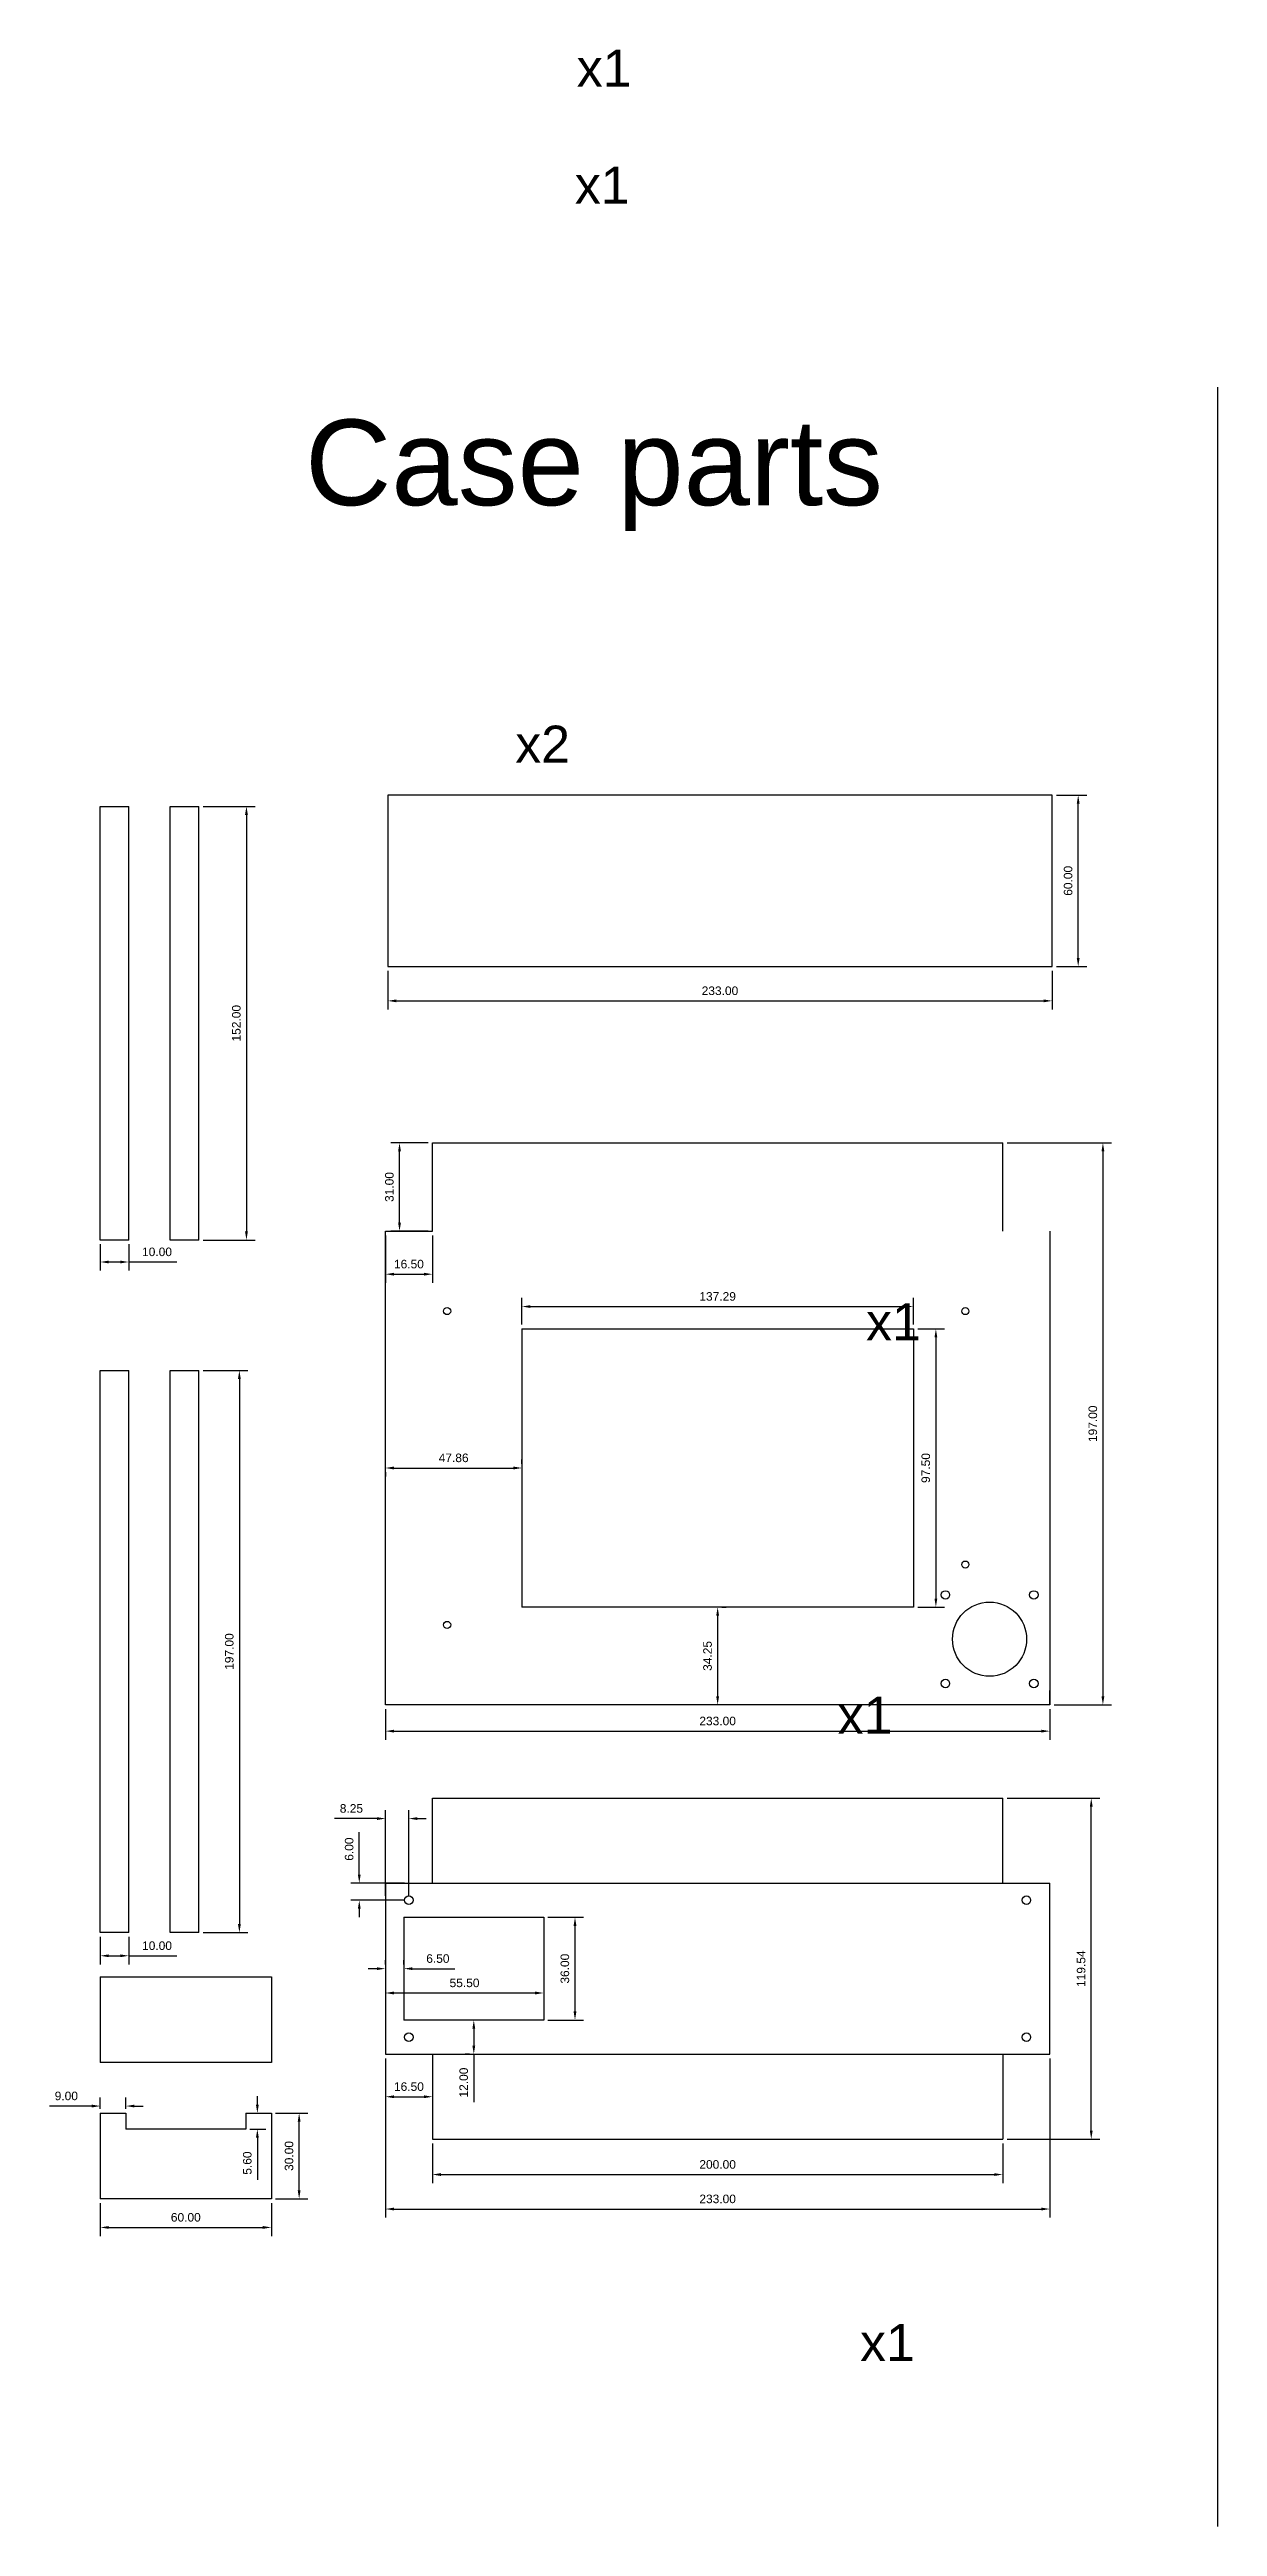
# Model space of a CAD drawing. Header units: millimetres. Extents: x -62 to 1676, y -172 to 696.
# Drawn here: x 535 to 945, y -172 to 696 of the extents above; entities that cross this region are included whole.
import ezdxf

# ---------------------------------------------------------------- set-up
doc = ezdxf.new("R2010")
doc.units = ezdxf.units.MM
doc.styles.add('Notes', font='arial.ttf', dxfattribs={"height": 13})
doc.styles.get("Standard").update_dxf_attribs({"font": 'arial.ttf'})
doc.dimstyles.new('Manufacturing-Metric', dxfattribs={"dimtxt": 3, "dimasz": 3, "dimexe": 3, "dimexo": 1.5, "dimgap": 2, "dimtad": 1, "dimzin": 3, "dimdsep": 46, "dimtxsty": 'Standard', "dimcen": 3, "dimazin": 2, "dimtfac": 1, "dimtofl": 0, "dimtmove": 0, "dimatfit": 3, "dimfxl": 1, "dimfrac": 1, "dimtolj": 1, "dimtzin": 0, "dimarcsym": 0})

msp = doc.modelspace()

# ---------------------------------------------------------------- texts
at = {"attachment_point": 1, "style": 'Notes'}
for s, width, gutter_width, insert, char_height in [('x1', 182.47626, 65, (720.075, 696.105), 13), ('x1', 182.47626, 65, (719.413, 655.094), 13), ('Case parts', 219.72211, 650, (624.792, 566.397), 30), ('x2', 182.47626, 65, (698.527, 459.124), 13), ('x1', 182.47626, 65, (821.511, 256.655), 13), ('x1', 182.47626, 65, (811.566, 118.749), 13), ('x1', 182.47626, 65, (819.418, -101.129), 13)]:
    msp.add_mtext_dynamic_manual_height_columns(s, width=width, gutter_width=gutter_width, heights=[0], dxfattribs=dict(at, insert=insert, char_height=char_height))

# ---------------------------------------------------------------- blocks, each defined once
blk = doc.blocks.new('*D4')
at = {"color": 0, "lineweight": -2}
for p, q in [((552.98, -58.72), (552.98, -70.27)), ((612.98, -58.72), (612.98, -70.27)), ((555.98, -67.27), (609.98, -67.27))]:
    blk.add_line(p, q, dxfattribs=at)
at = {"color": 0}
for points in [[(555.98, -66.77), (555.98, -67.77), (552.98, -67.27)], [(609.98, -66.77), (609.98, -67.77), (612.98, -67.27)]]:
    blk.add_solid(points, dxfattribs=at)
at = {"layer": 'Defpoints', "color": 0}
for p in [(552.98, -57.22), (612.98, -57.22), (612.98, -67.27)]:
    blk.add_point(p, dxfattribs=at)
at = {"color": 0, "insert": (582.98, -63.74), "char_height": 3, "attachment_point": 5}
blk.add_mtext('\\A1;60.00', dxfattribs=at)
blk = doc.blocks.new('*D5')
at = {"color": 0, "lineweight": -2}
for p, q in [((614.48, -27.22), (625.73, -27.22)), ((622.73, -54.22), (622.73, -30.22)), ((614.48, -57.22), (625.73, -57.22))]:
    blk.add_line(p, q, dxfattribs=at)
at = {"color": 0}
for points in [[(622.23, -30.22), (623.23, -30.22), (622.73, -27.22)], [(622.23, -54.22), (623.23, -54.22), (622.73, -57.22)]]:
    blk.add_solid(points, dxfattribs=at)
at = {"layer": 'Defpoints', "color": 0}
for p in [(612.98, -27.22), (622.73, -27.22), (612.98, -57.22)]:
    blk.add_point(p, dxfattribs=at)
at = {"color": 0, "insert": (619.19, -42.22), "char_height": 3, "attachment_point": 5, "rotation": 90}
blk.add_mtext('\\A1;30.00', dxfattribs=at)
blk = doc.blocks.new('*D6')
at = {"color": 0, "lineweight": -2}
for p, q in [((608.08, -24.22), (608.08, -21.22)), ((605.48, -27.22), (611.08, -27.22)), ((605.48, -32.82), (611.08, -32.82)), ((608.08, -35.82), (608.08, -50.6))]:
    blk.add_line(p, q, dxfattribs=at)
at = {"color": 0}
for points in [[(607.58, -24.22), (608.58, -24.22), (608.08, -27.22)], [(607.58, -35.82), (608.58, -35.82), (608.08, -32.82)]]:
    blk.add_solid(points, dxfattribs=at)
at = {"layer": 'Defpoints', "color": 0}
for p in [(603.98, -27.22), (603.98, -32.82), (608.08, -32.82)]:
    blk.add_point(p, dxfattribs=at)
at = {"color": 0, "insert": (604.55, -44.71), "char_height": 3, "attachment_point": 5, "rotation": 90}
blk.add_mtext('\\A1;5.60', dxfattribs=at)
blk = doc.blocks.new('*D7')
at = {"color": 0, "lineweight": -2}
for p, q in [((549.98, -24.72), (535.2, -24.72)), ((552.98, -25.72), (552.98, -21.72)), ((561.98, -25.72), (561.98, -21.72)), ((564.98, -24.72), (567.98, -24.72))]:
    blk.add_line(p, q, dxfattribs=at)
at = {"color": 0}
for points in [[(549.98, -24.22), (549.98, -25.22), (552.98, -24.72)], [(564.98, -24.22), (564.98, -25.22), (561.98, -24.72)]]:
    blk.add_solid(points, dxfattribs=at)
at = {"layer": 'Defpoints', "color": 0}
for p in [(552.98, -24.72), (552.98, -27.22), (561.98, -27.22)]:
    blk.add_point(p, dxfattribs=at)
at = {"color": 0, "insert": (541.09, -21.19), "char_height": 3, "attachment_point": 5}
blk.add_mtext('\\A1;9.00', dxfattribs=at)
blk = doc.blocks.new('*D8')
at = {"color": 0, "lineweight": -2}
for p, q in [((552.98, 34.59), (552.98, 24.95)), ((555.98, 27.95), (559.98, 27.95)), ((562.98, 34.59), (562.98, 24.95)), ((562.98, 27.95), (579.81, 27.95))]:
    blk.add_line(p, q, dxfattribs=at)
at = {"color": 0}
for points in [[(555.98, 28.45), (555.98, 27.45), (552.98, 27.95)], [(559.98, 28.45), (559.98, 27.45), (562.98, 27.95)]]:
    blk.add_solid(points, dxfattribs=at)
at = {"layer": 'Defpoints', "color": 0}
for p in [(552.98, 36.09), (562.98, 36.09), (562.98, 27.95)]:
    blk.add_point(p, dxfattribs=at)
at = {"color": 0, "insert": (572.89, 31.48), "char_height": 3, "attachment_point": 5}
blk.add_mtext('\\A1;10.00', dxfattribs=at)
blk = doc.blocks.new('*D9')
at = {"color": 0, "lineweight": -2}
for p, q in [((589.02, 233.09), (604.77, 233.09)), ((601.77, 230.09), (601.77, 39.09)), ((589.02, 36.09), (604.77, 36.09))]:
    blk.add_line(p, q, dxfattribs=at)
at = {"color": 0}
for points in [[(601.27, 230.09), (602.27, 230.09), (601.77, 233.09)], [(601.27, 39.09), (602.27, 39.09), (601.77, 36.09)]]:
    blk.add_solid(points, dxfattribs=at)
at = {"layer": 'Defpoints', "color": 0}
for p in [(587.52, 233.09), (587.52, 36.09), (601.77, 36.09)]:
    blk.add_point(p, dxfattribs=at)
at = {"color": 0, "insert": (598.24, 134.59), "char_height": 3, "attachment_point": 5, "rotation": 90}
blk.add_mtext('\\A1;197.00', dxfattribs=at)
blk = doc.blocks.new('*D10')
at = {"color": 0, "lineweight": -2}
for p, q in [((669.47, -37.84), (669.47, -51.73)), ((869.47, -37.84), (869.47, -51.73)), ((672.47, -48.73), (866.47, -48.73))]:
    blk.add_line(p, q, dxfattribs=at)
at = {"color": 0}
for points in [[(672.47, -48.23), (672.47, -49.23), (669.47, -48.73)], [(866.47, -48.23), (866.47, -49.23), (869.47, -48.73)]]:
    blk.add_solid(points, dxfattribs=at)
at = {"layer": 'Defpoints', "color": 0}
for p in [(669.47, -36.34), (869.47, -36.34), (869.47, -48.73)]:
    blk.add_point(p, dxfattribs=at)
at = {"color": 0, "insert": (769.47, -45.2), "char_height": 3, "attachment_point": 5}
blk.add_mtext('\\A1;200.00', dxfattribs=at)
blk = doc.blocks.new('*D11')
at = {"color": 0, "lineweight": -2}
for p, q in [((652.97, -8.07), (652.97, -63.81)), ((885.97, -8.07), (885.97, -63.81)), ((655.97, -60.81), (882.97, -60.81))]:
    blk.add_line(p, q, dxfattribs=at)
at = {"color": 0}
for points in [[(655.97, -60.31), (655.97, -61.31), (652.97, -60.81)], [(882.97, -60.31), (882.97, -61.31), (885.97, -60.81)]]:
    blk.add_solid(points, dxfattribs=at)
at = {"layer": 'Defpoints', "color": 0}
for p in [(652.97, -6.57), (885.97, -6.57), (885.97, -60.81)]:
    blk.add_point(p, dxfattribs=at)
at = {"color": 0, "insert": (769.47, -57.28), "char_height": 3, "attachment_point": 5}
blk.add_mtext('\\A1;233.00', dxfattribs=at)
blk = doc.blocks.new('*D12')
at = {"color": 0, "lineweight": -2}
for p, q in [((652.97, -8.07), (652.97, -24.46)), ((669.47, -8.07), (669.47, -24.46)), ((655.97, -21.46), (666.47, -21.46))]:
    blk.add_line(p, q, dxfattribs=at)
at = {"color": 0}
for points in [[(655.97, -20.96), (655.97, -21.96), (652.97, -21.46)], [(666.47, -20.96), (666.47, -21.96), (669.47, -21.46)]]:
    blk.add_solid(points, dxfattribs=at)
at = {"layer": 'Defpoints', "color": 0}
for p in [(652.97, -6.57), (669.47, -6.57), (669.47, -21.46)]:
    blk.add_point(p, dxfattribs=at)
at = {"color": 0, "insert": (661.22, -17.92), "char_height": 3, "attachment_point": 5}
blk.add_mtext('\\A1;16.50', dxfattribs=at)
blk = doc.blocks.new('*D13')
at = {"color": 0, "lineweight": -2}
for p, q in [((652.97, 24.93), (652.97, 26.43)), ((659.47, 24.93), (659.47, 26.43)), ((649.97, 23.43), (646.97, 23.43)), ((662.47, 23.43), (677.27, 23.43))]:
    blk.add_line(p, q, dxfattribs=at)
at = {"color": 0}
for points in [[(649.97, 23.93), (649.97, 22.93), (652.97, 23.43)], [(662.47, 23.93), (662.47, 22.93), (659.47, 23.43)]]:
    blk.add_solid(points, dxfattribs=at)
at = {"layer": 'Defpoints', "color": 0}
for p in [(652.97, 23.43), (659.47, 23.43), (659.47, 23.43)]:
    blk.add_point(p, dxfattribs=at)
at = {"color": 0, "insert": (671.37, 26.96), "char_height": 3, "attachment_point": 5}
blk.add_mtext('\\A1;6.50', dxfattribs=at)
blk = doc.blocks.new('*D14')
at = {"color": 0, "lineweight": -2}
for p, q in [((652.97, 21.93), (652.97, 11.91)), ((708.47, 21.93), (708.47, 11.91)), ((655.97, 14.91), (705.47, 14.91))]:
    blk.add_line(p, q, dxfattribs=at)
at = {"color": 0}
for points in [[(655.97, 15.41), (655.97, 14.41), (652.97, 14.91)], [(705.47, 15.41), (705.47, 14.41), (708.47, 14.91)]]:
    blk.add_solid(points, dxfattribs=at)
at = {"layer": 'Defpoints', "color": 0}
for p in [(652.97, 23.43), (708.47, 23.43), (708.47, 14.91)]:
    blk.add_point(p, dxfattribs=at)
at = {"color": 0, "insert": (680.72, 18.44), "char_height": 3, "attachment_point": 5}
blk.add_mtext('\\A1;55.50', dxfattribs=at)
blk = doc.blocks.new('*D15')
at = {"color": 0, "lineweight": -2}
for p, q in [((709.97, 41.43), (722.45, 41.43)), ((719.45, 38.43), (719.45, 8.43)), ((709.97, 5.43), (722.45, 5.43))]:
    blk.add_line(p, q, dxfattribs=at)
at = {"color": 0}
for points in [[(718.95, 38.43), (719.95, 38.43), (719.45, 41.43)], [(718.95, 8.43), (719.95, 8.43), (719.45, 5.43)]]:
    blk.add_solid(points, dxfattribs=at)
at = {"layer": 'Defpoints', "color": 0}
for p in [(708.47, 41.43), (708.47, 5.43), (719.45, 5.43)]:
    blk.add_point(p, dxfattribs=at)
at = {"color": 0, "insert": (715.92, 23.43), "char_height": 3, "attachment_point": 5, "rotation": 90}
blk.add_mtext('\\A1;36.00', dxfattribs=at)
blk = doc.blocks.new('*D16')
at = {"color": 0, "lineweight": -2}
for p, q in [((682.47, 5.43), (680.97, 5.43)), ((683.97, 2.43), (683.97, -3.57)), ((682.47, -6.57), (680.97, -6.57)), ((683.97, -6.57), (683.97, -23.4))]:
    blk.add_line(p, q, dxfattribs=at)
at = {"color": 0}
for points in [[(683.47, 2.43), (684.47, 2.43), (683.97, 5.43)], [(683.47, -3.57), (684.47, -3.57), (683.97, -6.57)]]:
    blk.add_solid(points, dxfattribs=at)
at = {"layer": 'Defpoints', "color": 0}
for p in [(683.97, 5.43), (683.97, -6.57), (683.97, -6.57)]:
    blk.add_point(p, dxfattribs=at)
at = {"color": 0, "insert": (680.44, -16.49), "char_height": 3, "attachment_point": 5, "rotation": 90}
blk.add_mtext('\\A1;12.00', dxfattribs=at)
blk = doc.blocks.new('*D17')
at = {"color": 0, "lineweight": -2}
for p, q in [((870.97, 83.2), (903.48, 83.2)), ((900.48, -33.34), (900.48, 80.2)), ((870.97, -36.34), (903.48, -36.34))]:
    blk.add_line(p, q, dxfattribs=at)
at = {"color": 0}
for points in [[(899.98, 80.2), (900.98, 80.2), (900.48, 83.2)], [(899.98, -33.34), (900.98, -33.34), (900.48, -36.34)]]:
    blk.add_solid(points, dxfattribs=at)
at = {"layer": 'Defpoints', "color": 0}
for p in [(869.47, 83.2), (900.48, 83.2), (869.47, -36.34)]:
    blk.add_point(p, dxfattribs=at)
at = {"color": 0, "insert": (896.94, 23.43), "char_height": 3, "attachment_point": 5, "rotation": 90}
blk.add_mtext('\\A1;119.54', dxfattribs=at)
blk = doc.blocks.new('*D18')
at = {"color": 0, "lineweight": -2}
for p, q in [((870.97, 312.92), (907.57, 312.92)), ((904.57, 309.92), (904.57, 118.92)), ((887.47, 115.92), (907.57, 115.92))]:
    blk.add_line(p, q, dxfattribs=at)
at = {"color": 0}
for points in [[(904.07, 309.92), (905.07, 309.92), (904.57, 312.92)], [(904.07, 118.92), (905.07, 118.92), (904.57, 115.92)]]:
    blk.add_solid(points, dxfattribs=at)
at = {"layer": 'Defpoints', "color": 0}
for p in [(869.47, 312.92), (885.97, 115.92), (904.57, 115.92)]:
    blk.add_point(p, dxfattribs=at)
at = {"color": 0, "insert": (901.04, 214.42), "char_height": 3, "attachment_point": 5, "rotation": 90}
blk.add_mtext('\\A1;197.00', dxfattribs=at)
blk = doc.blocks.new('*D19')
at = {"color": 0, "lineweight": -2}
for p, q in [((652.97, 114.42), (652.97, 103.69)), ((885.97, 114.42), (885.97, 103.69)), ((655.97, 106.69), (882.97, 106.69))]:
    blk.add_line(p, q, dxfattribs=at)
at = {"color": 0}
for points in [[(655.97, 107.19), (655.97, 106.19), (652.97, 106.69)], [(882.97, 107.19), (882.97, 106.19), (885.97, 106.69)]]:
    blk.add_solid(points, dxfattribs=at)
at = {"layer": 'Defpoints', "color": 0}
for p in [(652.97, 115.92), (885.97, 115.92), (885.97, 106.69)]:
    blk.add_point(p, dxfattribs=at)
at = {"color": 0, "insert": (769.47, 110.23), "char_height": 3, "attachment_point": 5}
blk.add_mtext('\\A1;233.00', dxfattribs=at)
blk = doc.blocks.new('*D20')
at = {"color": 0, "lineweight": -2}
for p, q in [((700.83, 200.42), (700.83, 201.92)), ((652.97, 197.42), (652.97, 195.92)), ((655.97, 198.92), (697.83, 198.92))]:
    blk.add_line(p, q, dxfattribs=at)
at = {"color": 0}
for points in [[(655.97, 199.42), (655.97, 198.42), (652.97, 198.92)], [(697.83, 199.42), (697.83, 198.42), (700.83, 198.92)]]:
    blk.add_solid(points, dxfattribs=at)
at = {"layer": 'Defpoints', "color": 0}
for p in [(652.97, 198.92), (700.83, 198.92), (700.83, 198.92)]:
    blk.add_point(p, dxfattribs=at)
at = {"color": 0, "insert": (676.9, 202.46), "char_height": 3, "attachment_point": 5}
blk.add_mtext('\\A1;47.86', dxfattribs=at)
blk = doc.blocks.new('*D21')
at = {"color": 0, "lineweight": -2}
for p, q in [((770.97, 150.17), (772.47, 150.17)), ((769.47, 147.17), (769.47, 118.92)), ((767.97, 115.92), (766.47, 115.92))]:
    blk.add_line(p, q, dxfattribs=at)
at = {"color": 0}
for points in [[(768.97, 147.17), (769.97, 147.17), (769.47, 150.17)], [(768.97, 118.92), (769.97, 118.92), (769.47, 115.92)]]:
    blk.add_solid(points, dxfattribs=at)
at = {"layer": 'Defpoints', "color": 0}
for p in [(769.47, 150.17), (769.47, 115.92), (769.47, 115.92)]:
    blk.add_point(p, dxfattribs=at)
at = {"color": 0, "insert": (765.94, 133.05), "char_height": 3, "attachment_point": 5, "rotation": 90}
blk.add_mtext('\\A1;34.25', dxfattribs=at)
blk = doc.blocks.new('*D22')
at = {"color": 0, "lineweight": -2}
for p, q in [((700.83, 249.17), (700.83, 258.51)), ((703.83, 255.51), (835.12, 255.51)), ((838.12, 249.17), (838.12, 258.51))]:
    blk.add_line(p, q, dxfattribs=at)
at = {"color": 0}
for points in [[(703.83, 256.01), (703.83, 255.01), (700.83, 255.51)], [(835.12, 256.01), (835.12, 255.01), (838.12, 255.51)]]:
    blk.add_solid(points, dxfattribs=at)
at = {"layer": 'Defpoints', "color": 0}
for p in [(838.12, 255.51), (700.83, 247.67), (838.12, 247.67)]:
    blk.add_point(p, dxfattribs=at)
at = {"color": 0, "insert": (769.47, 259.05), "char_height": 3, "attachment_point": 5}
blk.add_mtext('\\A1;137.29', dxfattribs=at)
blk = doc.blocks.new('*D23')
at = {"color": 0, "lineweight": -2}
for p, q in [((839.62, 247.67), (849, 247.67)), ((846, 244.67), (846, 153.17)), ((839.62, 150.17), (849, 150.17))]:
    blk.add_line(p, q, dxfattribs=at)
at = {"color": 0}
for points in [[(845.5, 244.67), (846.5, 244.67), (846, 247.67)], [(845.5, 153.17), (846.5, 153.17), (846, 150.17)]]:
    blk.add_solid(points, dxfattribs=at)
at = {"layer": 'Defpoints', "color": 0}
for p in [(838.12, 247.67), (838.12, 150.17), (846, 150.17)]:
    blk.add_point(p, dxfattribs=at)
at = {"color": 0, "insert": (842.46, 198.92), "char_height": 3, "attachment_point": 5, "rotation": 90}
blk.add_mtext('\\A1;97.50', dxfattribs=at)
blk = doc.blocks.new('*D24')
at = {"color": 0, "lineweight": -2}
for p, q in [((667.97, 312.92), (654.92, 312.92)), ((657.92, 284.92), (657.92, 309.92)), ((667.97, 281.92), (654.92, 281.92))]:
    blk.add_line(p, q, dxfattribs=at)
at = {"color": 0}
for points in [[(657.42, 309.92), (658.42, 309.92), (657.92, 312.92)], [(657.42, 284.92), (658.42, 284.92), (657.92, 281.92)]]:
    blk.add_solid(points, dxfattribs=at)
at = {"layer": 'Defpoints', "color": 0}
for p in [(657.92, 312.92), (669.47, 312.92), (669.47, 281.92)]:
    blk.add_point(p, dxfattribs=at)
at = {"color": 0, "insert": (654.38, 297.42), "char_height": 3, "attachment_point": 5, "rotation": 90}
blk.add_mtext('\\A1;31.00', dxfattribs=at)
blk = doc.blocks.new('*D25')
at = {"color": 0, "lineweight": -2}
for p, q in [((652.97, 280.42), (652.97, 263.85)), ((669.47, 280.42), (669.47, 263.85)), ((655.97, 266.85), (666.47, 266.85))]:
    blk.add_line(p, q, dxfattribs=at)
at = {"color": 0}
for points in [[(655.97, 267.35), (655.97, 266.35), (652.97, 266.85)], [(666.47, 267.35), (666.47, 266.35), (669.47, 266.85)]]:
    blk.add_solid(points, dxfattribs=at)
at = {"layer": 'Defpoints', "color": 0}
for p in [(652.97, 281.92), (669.47, 281.92), (669.47, 266.85)]:
    blk.add_point(p, dxfattribs=at)
at = {"color": 0, "insert": (661.22, 270.38), "char_height": 3, "attachment_point": 5}
blk.add_mtext('\\A1;16.50', dxfattribs=at)
blk = doc.blocks.new('*D26')
at = {"color": 0, "lineweight": -2}
for p, q in [((653.79, 373.24), (653.79, 359.66)), ((886.79, 373.24), (886.79, 359.66)), ((656.79, 362.66), (883.79, 362.66))]:
    blk.add_line(p, q, dxfattribs=at)
at = {"color": 0}
for points in [[(656.79, 363.16), (656.79, 362.16), (653.79, 362.66)], [(883.79, 363.16), (883.79, 362.16), (886.79, 362.66)]]:
    blk.add_solid(points, dxfattribs=at)
at = {"layer": 'Defpoints', "color": 0}
for p in [(653.79, 374.74), (886.79, 374.74), (886.79, 362.66)]:
    blk.add_point(p, dxfattribs=at)
at = {"color": 0, "insert": (770.29, 366.19), "char_height": 3, "attachment_point": 5}
blk.add_mtext('\\A1;233.00', dxfattribs=at)
blk = doc.blocks.new('*D27')
at = {"color": 0, "lineweight": -2}
for p, q in [((888.29, 434.74), (898.9, 434.74)), ((895.9, 377.74), (895.9, 431.74)), ((888.29, 374.74), (898.9, 374.74))]:
    blk.add_line(p, q, dxfattribs=at)
at = {"color": 0}
for points in [[(895.4, 431.74), (896.4, 431.74), (895.9, 434.74)], [(895.4, 377.74), (896.4, 377.74), (895.9, 374.74)]]:
    blk.add_solid(points, dxfattribs=at)
at = {"layer": 'Defpoints', "color": 0}
for p in [(886.79, 434.74), (895.9, 434.74), (886.79, 374.74)]:
    blk.add_point(p, dxfattribs=at)
at = {"color": 0, "insert": (892.37, 404.74), "char_height": 3, "attachment_point": 5, "rotation": 90}
blk.add_mtext('\\A1;60.00', dxfattribs=at)
blk = doc.blocks.new('*D28')
at = {"color": 0, "lineweight": -2}
for p, q in [((643.81, 56.43), (643.81, 71.23)), ((659.72, 53.43), (640.81, 53.43)), ((659.72, 47.43), (640.81, 47.43)), ((643.81, 44.43), (643.81, 41.43))]:
    blk.add_line(p, q, dxfattribs=at)
at = {"color": 0}
for points in [[(643.31, 56.43), (644.31, 56.43), (643.81, 53.43)], [(643.31, 44.43), (644.31, 44.43), (643.81, 47.43)]]:
    blk.add_solid(points, dxfattribs=at)
at = {"layer": 'Defpoints', "color": 0}
for p in [(643.81, 53.43), (661.22, 53.43), (661.22, 47.43)]:
    blk.add_point(p, dxfattribs=at)
at = {"color": 0, "insert": (640.27, 65.33), "char_height": 3, "attachment_point": 5, "rotation": 90}
blk.add_mtext('\\A1;6.00', dxfattribs=at)
blk = doc.blocks.new('*D29')
at = {"color": 0, "lineweight": -2}
for p, q in [((652.97, 48.93), (652.97, 79.04)), ((661.22, 48.93), (661.22, 79.04)), ((649.97, 76.04), (635.15, 76.04)), ((664.22, 76.04), (667.22, 76.04))]:
    blk.add_line(p, q, dxfattribs=at)
at = {"color": 0}
for points in [[(649.97, 76.54), (649.97, 75.54), (652.97, 76.04)], [(664.22, 76.54), (664.22, 75.54), (661.22, 76.04)]]:
    blk.add_solid(points, dxfattribs=at)
at = {"layer": 'Defpoints', "color": 0}
for p in [(652.97, 76.04), (652.97, 47.43), (661.22, 47.43)]:
    blk.add_point(p, dxfattribs=at)
at = {"color": 0, "insert": (641.06, 79.58), "char_height": 3, "attachment_point": 5}
blk.add_mtext('\\A1;8.25', dxfattribs=at)
blk = doc.blocks.new('*D31')
at = {"color": 0, "lineweight": -2}
for p, q in [((552.98, 277.32), (552.98, 268.13)), ((555.98, 271.13), (559.98, 271.13)), ((562.98, 277.32), (562.98, 268.13)), ((562.98, 271.13), (579.81, 271.13))]:
    blk.add_line(p, q, dxfattribs=at)
at = {"color": 0}
for points in [[(555.98, 271.63), (555.98, 270.63), (552.98, 271.13)], [(559.98, 271.63), (559.98, 270.63), (562.98, 271.13)]]:
    blk.add_solid(points, dxfattribs=at)
at = {"layer": 'Defpoints', "color": 0}
for p in [(552.98, 278.82), (562.98, 278.82), (562.98, 271.13)]:
    blk.add_point(p, dxfattribs=at)
at = {"color": 0, "insert": (572.89, 274.66), "char_height": 3, "attachment_point": 5}
blk.add_mtext('\\A1;10.00', dxfattribs=at)
blk = doc.blocks.new('*D32')
at = {"color": 0, "lineweight": -2}
for p, q in [((589.02, 430.82), (607.25, 430.82)), ((604.25, 427.82), (604.25, 281.82)), ((589.02, 278.82), (607.25, 278.82))]:
    blk.add_line(p, q, dxfattribs=at)
at = {"color": 0}
for points in [[(603.75, 427.82), (604.75, 427.82), (604.25, 430.82)], [(603.75, 281.82), (604.75, 281.82), (604.25, 278.82)]]:
    blk.add_solid(points, dxfattribs=at)
at = {"layer": 'Defpoints', "color": 0}
for p in [(587.52, 430.82), (587.52, 278.82), (604.25, 278.82)]:
    blk.add_point(p, dxfattribs=at)
at = {"color": 0, "insert": (600.72, 354.82), "char_height": 3, "attachment_point": 5, "rotation": 90}
blk.add_mtext('\\A1;152.00', dxfattribs=at)

# ---------------------------------------------------------------- dimensions: what is measured, and where the dimension line sits
for base, p1, p2, picture, middle in [((895.897, 434.737), (886.792, 374.737), (886.792, 434.737), '*D27', (892.365, 404.737)), ((604.254, 278.825), (587.523, 430.825), (587.523, 278.825), '*D32', (600.722, 354.825)), ((657.916, 312.923), (669.473, 281.923), (669.473, 312.923), '*D24', (654.383, 297.423)), ((904.575, 115.923), (869.473, 312.923), (885.973, 115.923), '*D18', (901.043, 214.423)), ((845.996, 150.173), (838.116, 247.673), (838.116, 150.173), '*D23', (842.464, 198.923)), ((601.77, 36.089), (587.523, 233.089), (587.523, 36.089), '*D9', (598.238, 134.589)), ((769.473, 115.923), (769.473, 150.173), (769.473, 115.923), '*D21', (765.94, 133.048)), ((900.475, 83.2), (869.473, -36.34), (869.473, 83.2), '*D17', (896.943, 23.43)), ((643.807, 53.43), (661.223, 47.43), (661.223, 53.43), '*D28', (640.275, 65.329)), ((719.448, 5.43), (708.473, 41.43), (708.473, 5.43), '*D15', (715.916, 23.43)), ((683.973, -6.57), (683.973, 5.43), (683.973, -6.57), '*D16', (680.441, -16.486)), ((608.079, -32.817), (603.978, -27.217), (603.978, -32.817), '*D6', (604.547, -44.709)), ((622.726, -27.217), (612.978, -57.217), (612.978, -27.217), '*D5', (619.194, -42.217))]:
    dim = msp.add_linear_dim(base=base, p1=p1, p2=p2, angle=90, dimstyle='Manufacturing-Metric')
    dim.commit()
    dim.dimension.update_dxf_attribs({"geometry": picture, "text_midpoint": middle})
for base, p1, p2, picture, middle in [((886.792, 362.657), (653.792, 374.737), (886.792, 374.737), '*D26', (770.292, 366.19)), ((562.978, 271.126), (552.978, 278.825), (562.978, 278.825), '*D31', (572.894, 274.657)), ((669.473, 266.853), (652.973, 281.923), (669.473, 281.923), '*D25', (661.223, 270.384)), ((838.116, 255.515), (700.83, 247.673), (838.116, 247.673), '*D22', (769.473, 259.047)), ((700.83, 198.923), (652.973, 198.923), (700.83, 198.923), '*D20', (676.901, 202.455)), ((885.973, 106.693), (652.973, 115.923), (885.973, 115.923), '*D19', (769.473, 110.226)), ((652.973, 76.044), (661.223, 47.43), (652.973, 47.43), '*D29', (641.063, 79.576)), ((562.978, 27.953), (552.978, 36.089), (562.978, 36.089), '*D8', (572.894, 31.484)), ((659.473, 23.43), (652.973, 23.43), (659.473, 23.43), '*D13', (671.372, 26.961)), ((708.473, 14.912), (652.973, 23.43), (708.473, 23.43), '*D14', (680.723, 18.444)), ((885.973, -60.81), (652.973, -6.57), (885.973, -6.57), '*D11', (769.473, -57.277)), ((669.473, -21.455), (652.973, -6.57), (669.473, -6.57), '*D12', (661.223, -17.924)), ((552.978, -24.718), (561.978, -27.217), (552.978, -27.217), '*D7', (541.087, -21.186)), ((869.473, -48.73), (669.473, -36.34), (869.473, -36.34), '*D10', (769.473, -45.198)), ((612.978, -67.269), (552.978, -57.217), (612.978, -57.217), '*D4', (582.978, -63.737))]:
    dim = msp.add_linear_dim(base=base, p1=p1, p2=p2, dimstyle='Manufacturing-Metric')
    dim.commit()
    dim.dimension.update_dxf_attribs({"geometry": picture, "text_midpoint": middle})

# ---------------------------------------------------------------- linework, layer by layer
for p, q in [((944.74, 577.776), (944.74, -172.076)), ((653.792, 434.737), (653.792, 374.737)), ((886.792, 434.737), (653.792, 434.737)), ((653.792, 434.737), (653.792, 374.737)), ((886.792, 434.737), (653.792, 434.737)), ((886.792, 374.737), (886.792, 434.737)), ((886.792, 374.737), (886.792, 434.737)), ((552.978, 278.825), (552.978, 430.825)), ((552.978, 430.825), (562.978, 430.825)), ((562.978, 278.825), (562.978, 430.825)), ((577.523, 278.825), (577.523, 430.825)), ((577.523, 430.825), (587.523, 430.825)), ((587.523, 278.825), (587.523, 430.825)), ((653.792, 374.737), (886.792, 374.737)), ((653.792, 374.737), (886.792, 374.737)), ((669.473, 281.923), (669.473, 312.923)), ((669.473, 312.923), (869.473, 312.923)), ((869.473, 281.923), (869.473, 312.923)), ((669.473, 282.923), (669.473, 305.923)), ((869.473, 282.923), (869.473, 305.923)), ((562.978, 278.825), (552.978, 278.825)), ((587.523, 278.825), (577.523, 278.825)), ((652.973, 115.923), (652.973, 281.923)), ((652.973, 281.923), (669.473, 281.923)), ((885.973, 281.923), (885.973, 115.923)), ((885.973, 281.923), (885.973, 115.923)), ((700.83, 247.673), (700.83, 150.173)), ((700.83, 247.673), (838.116, 247.673)), ((700.83, 247.673), (700.83, 150.173)), ((700.83, 247.673), (838.116, 247.673)), ((838.116, 247.673), (838.116, 150.173)), ((552.978, 36.089), (552.978, 233.089)), ((552.978, 233.089), (562.978, 233.089)), ((562.978, 36.089), (562.978, 233.089)), ((577.523, 36.089), (577.523, 233.089)), ((577.523, 233.089), (587.523, 233.089)), ((587.523, 36.089), (587.523, 233.089)), ((552.978, 36.089), (552.978, 202.089)), ((577.523, 36.089), (577.523, 202.089)), ((885.973, 159.348), (885.973, 117.048)), ((838.116, 150.173), (700.83, 150.173)), ((885.973, 115.923), (652.973, 115.923)), ((885.973, 115.923), (652.973, 115.923)), ((885.973, 115.923), (885.973, 120.923)), ((669.473, 53.43), (669.473, 83.2)), ((669.473, 83.2), (869.473, 83.2)), ((869.473, 53.43), (869.473, 83.2)), ((652.973, 53.43), (652.973, -6.57)), ((652.973, 53.43), (885.973, 53.43)), ((885.973, -6.57), (885.973, 53.43)), ((562.978, 36.089), (552.978, 36.089)), ((587.523, 36.089), (577.523, 36.089)), ((659.473, 41.43), (708.473, 41.43)), ((659.473, 41.43), (659.473, 5.43)), ((708.473, 41.43), (708.473, 5.43)), ((552.978, 20.602), (552.978, -9.398)), ((552.978, 20.602), (552.978, -9.398)), ((552.978, 20.602), (612.978, 20.602)), ((612.978, 20.602), (612.978, -9.398)), ((708.473, 5.43), (659.473, 5.43)), ((652.973, -6.57), (885.973, -6.57)), ((669.473, -6.57), (669.473, -36.34)), ((869.473, -6.57), (869.473, -36.34)), ((612.978, -9.398), (552.978, -9.398)), ((612.978, -9.398), (552.978, -9.398)), ((552.978, -27.217), (561.978, -27.217)), ((552.978, -27.217), (552.978, -57.217)), ((561.978, -27.217), (561.978, -32.817)), ((603.978, -32.817), (561.978, -32.817)), ((603.978, -27.217), (603.978, -32.817)), ((603.978, -27.217), (612.978, -27.217)), ((612.978, -27.217), (612.978, -57.217)), ((669.473, -36.34), (869.473, -36.34)), ((612.978, -57.217), (552.978, -57.217))]:
    msp.add_line(p, q)
for centre, radius in [((674.623, 253.923), 1.25), ((856.323, 253.923), 1.25), ((856.323, 165.073), 1.25), ((849.323, 154.423), 1.5), ((849.323, 154.423), 1.5), ((864.823, 138.923), 13), ((880.323, 154.423), 1.5), ((880.323, 154.423), 1.5), ((674.623, 143.923), 1.25), ((849.323, 123.423), 1.5), ((849.323, 123.423), 1.5), ((880.323, 123.423), 1.5), ((880.323, 123.423), 1.5), ((661.223, 47.43), 1.5), ((877.723, 47.43), 1.5), ((661.223, -0.57), 1.5), ((877.723, -0.57), 1.5)]:
    msp.add_circle(centre, radius)

msp.set_redraw_order([(e.dxf.handle, doc.entitydb.next_handle()) for e in msp.query("TEXT MTEXT ATTDEF DIMENSION ARC_DIMENSION")])  # texts and dimensions are drawn at this point

doc.saveas('drawing.dxf')
